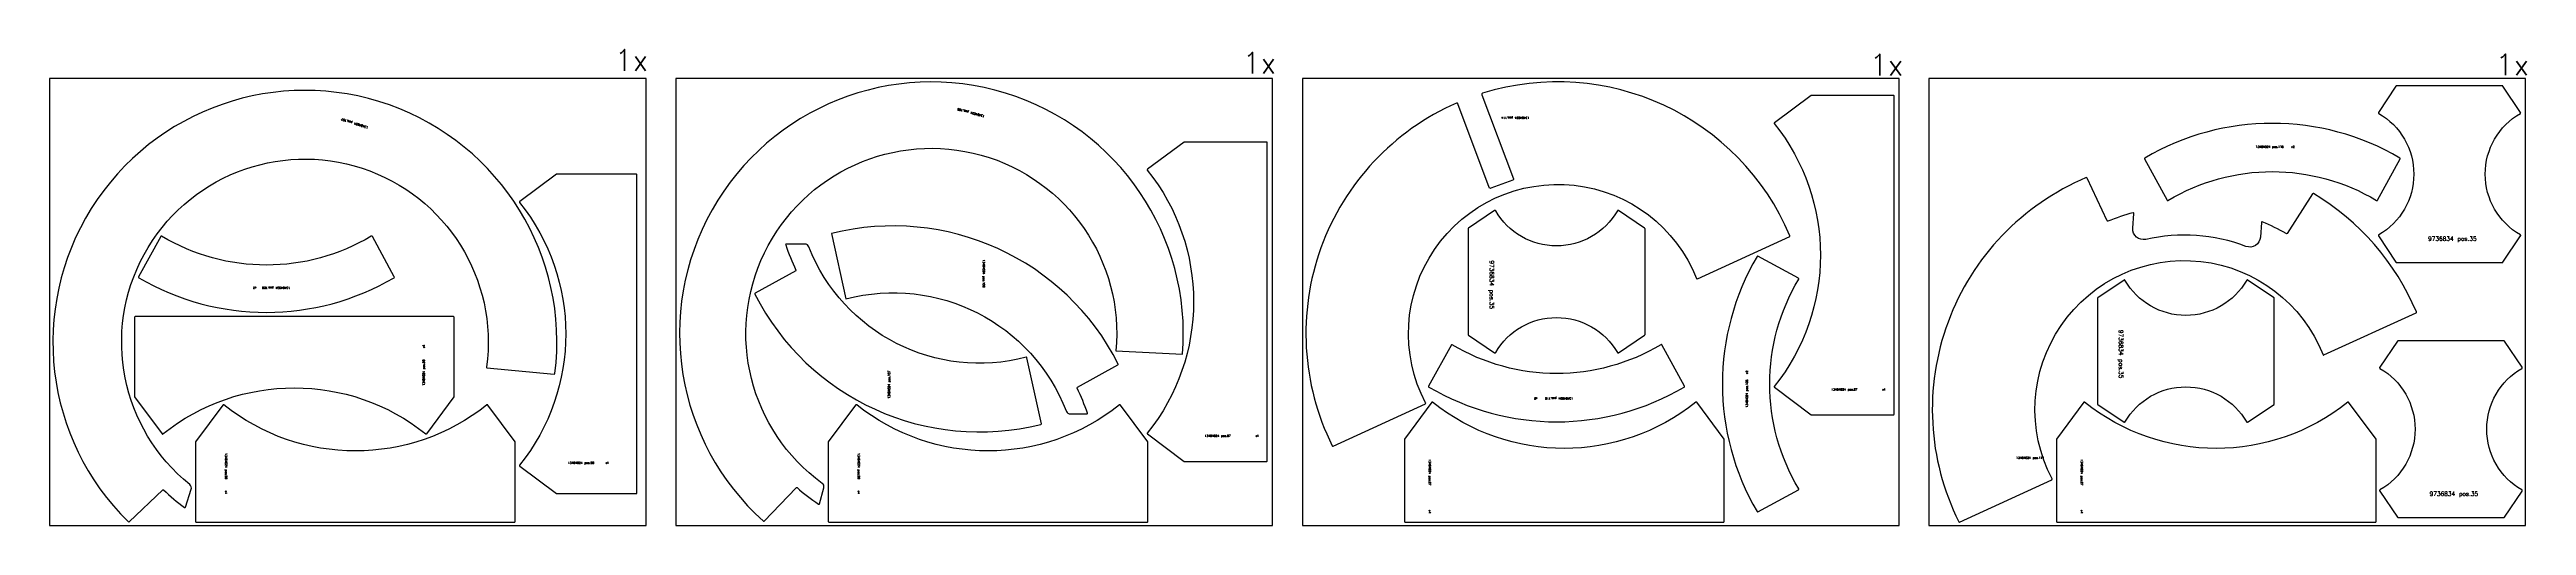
# Model space of a CAD drawing. Header units: millimetres. Extents: x 0 to 11625, y 0 to 2236.
import ezdxf

# ---------------------------------------------------------------- set-up
doc = ezdxf.new("R2010")
doc.units = ezdxf.units.MM
for name, color, linetype in [('--NestedParts--', 7, 'Continuous'), ('9736864', 7, 'Continuous'), ('sheet', 24, 'Continuous'), ('Texto', 7, 'Continuous')]:
    doc.layers.add(name, color=color, linetype=linetype)
doc.styles.get("Standard").update_dxf_attribs({"font": 'txt.shx'})

msp = doc.modelspace()

# ---------------------------------------------------------------- linework, layer by layer
at = {"layer": '--NestedParts--', "color": 7}
for points in [[(370, 17, 0.404687), (374, 17), (531, 167, -0.400742), (535, 167, 0.033236), (633, 85, 0.512047), (638, 86), (665, 170, 0.30896), (658, 192, -1.712385), (2051, 744, 0.426831), (2053, 741), (2369, 711, 0.405054), (2372, 714, 1.610906)], [(5317, 805, 1.613118), (3350, 21, 0.404687), (3354, 21), (3504, 177, -0.400742), (3508, 178, 0.033236), (3609, 100, 0.512047), (3614, 102), (3634, 177, 0.310161), (3626, 198, -1.71977), (5005, 820)], [(6457, 572, 0.42971), (6458, 576, -1.054053), (7730, 1160, 0.42971), (7734, 1158), (8167, 1357, 0.405054), (8168, 1360, 0.386586), (6725, 2030, 0.430484), (6722, 2023), (6870, 1629, -0.414214), (6867, 1622), (6764, 1584, -0.414214), (6757, 1587), (6610, 1981, 0.430484), (6603, 1984, 0.428204), (6020, 375, 0.405054), (6024, 373)], [(8654, 520, 0.414214), (8657, 523), (8657, 2017, 0.414214), (8654, 2020), (8267, 2020), (8095, 1892, 0.425123), (8094, 1888, -0.351498), (8094, 653, 0.425123), (8095, 649), (8267, 520)], [(9938, 1528, 0.425775), (9942, 1527, -0.275986), (10921, 1527, 0.425775), (10926, 1528), (11032, 1722, 0.404893), (11031, 1726, 0.272016), (9833, 1726, 0.404893), (9832, 1722)], [(5712, 301, 0.414214), (5715, 304), (5715, 1798, 0.414214), (5712, 1801), (5325, 1801), (5153, 1673, 0.425123), (5152, 1669, -0.351498), (5152, 434, 0.425123), (5153, 430), (5325, 301)], [(2754, 150, 0.414214), (2757, 153), (2757, 1647, 0.414214), (2754, 1650), (2380, 1650), (2207, 1522, 0.424945), (2206, 1517, -0.35116), (2206, 283, 0.424945), (2207, 279), (2380, 150)], [(11107, 999, 0.405054), (11108, 1003, 0.159759), (10625, 1559, 0.404551), (10621, 1558), (10501, 1372, -0.400506), (10497, 1371, 0.032709), (10385, 1426, 0.5126), (10381, 1424), (10376, 1355, -0.5024), (10308, 1311, 0.146773), (9838, 1344, -0.5024), (9777, 1396), (9782, 1465, 0.5126), (9779, 1469, 0.032709), (9660, 1429, -0.400506), (9656, 1431), (9563, 1632, 0.404551), (9559, 1634, 0.432672), (8960, 18, 0.405054), (8964, 16), (9397, 215, 0.42971), (9398, 219, -1.054053), (10670, 802, 0.42971), (10674, 801)], [(3670, 1371), (3737, 1064, -0.383026), (4772, 536, 0.310161), (4791, 524), (4868, 524, 0.512047), (4871, 527, 0.033236), (4823, 645, -0.400742), (4824, 649), (5014, 754, 0.404687), (5016, 758, 0.351092)], [(1515, 1358, 0.425912), (1510, 1359, -0.275943), (526, 1359, 0.425912), (522, 1358), (418, 1168, 0.404734), (419, 1164, 0.272017), (1617, 1164, 0.404734), (1618, 1168)], [(3455, 1318, 0.033236), (3503, 1200, -0.400742), (3502, 1196), (3311, 1091, 0.404687), (3310, 1087, 0.350279), (4653, 475, 0.405054), (4655, 478), (4587, 788, 0.426831), (4584, 790, -0.380881), (3564, 1309, 0.30896), (3545, 1322), (3457, 1322, 0.512047)], [(8208, 168, 0.425912), (8209, 172, -0.275943), (8209, 1157, 0.425912), (8208, 1161), (8018, 1265, 0.404734), (8014, 1264, 0.272017), (8014, 66, 0.404734), (8018, 64)], [(1899, 978, 0.414214), (1896, 981), (402, 981, 0.414214), (399, 978), (399, 604), (528, 431, 0.424945), (532, 430, -0.35116), (1766, 430, 0.424945), (1770, 431), (1899, 604)], [(7567, 848, 0.425775), (7562, 849, -0.275986), (6583, 849, 0.425775), (6579, 848), (6472, 654, 0.404893), (6474, 650, 0.272016), (7672, 650, 0.404893), (7673, 654)], [(685, 19, 0.414214), (688, 16), (2182, 16, 0.414214), (2185, 19), (2185, 393), (2057, 566, 0.424945), (2053, 567, -0.35116), (818, 567, 0.424945), (814, 566), (685, 393)], [(3655, 19, 0.414214), (3658, 16), (5152, 16, 0.414214), (5155, 19), (5155, 393), (5026, 566, 0.424945), (5022, 567, -0.35116), (3788, 567, 0.424945), (3783, 566), (3655, 393)], [(6359, 19, 0.414214), (6362, 16), (7856, 16, 0.414214), (7859, 19), (7859, 406), (7731, 579, 0.425123), (7726, 579, -0.351498), (6491, 579, 0.425123), (6487, 579), (6359, 406)], [(9419, 19, 0.414214), (9422, 16), (10916, 16, 0.414214), (10919, 19), (10919, 406), (10790, 579, 0.425123), (10786, 579, -0.351498), (9551, 579, 0.425123), (9547, 579), (9419, 406)]]:
    msp.add_lwpolyline(points, format="xyb", close=True, dxfattribs=at)
at = {"layer": '9736864'}
for points in [[(11512, 2065), (11015, 2065, 0.250283), (11012, 2064), (10930, 1940, 0.433842), (10931, 1936, -0.577569), (10931, 1365, 0.433842), (10930, 1360), (11012, 1237, 0.250283), (11015, 1235), (11512, 1235, 0.250283), (11514, 1237), (11597, 1360, 0.433842), (11596, 1365, -0.577569), (11596, 1936, 0.433842), (11597, 1940), (11514, 2064, 0.250283)], [(7488, 897), (7488, 1393, 0.250283), (7486, 1396), (7363, 1479, 0.433842), (7358, 1478, -0.577569), (6787, 1478, 0.433842), (6782, 1479), (6659, 1396, 0.250283), (6658, 1393), (6658, 897, 0.250283), (6659, 894), (6782, 811, 0.433842), (6787, 812, -0.577569), (7358, 812, 0.433842), (7363, 811), (7486, 894, 0.250283)], [(10441, 571), (10441, 1067, 0.250283), (10440, 1070), (10316, 1153, 0.433842), (10312, 1152, -0.577569), (9740, 1152, 0.433842), (9736, 1153), (9613, 1070, 0.250283), (9611, 1067), (9611, 571, 0.250283), (9613, 568), (9736, 485, 0.433842), (9740, 486, -0.577569), (10312, 486, 0.433842), (10316, 485), (10440, 568, 0.250283)], [(11518, 867), (11022, 867, 0.250283), (11019, 866), (10936, 743, 0.433842), (10937, 738, -0.577569), (10937, 167, 0.433842), (10936, 162), (11019, 39, 0.250283), (11022, 37), (11518, 37, 0.250283), (11521, 39), (11604, 162, 0.433842), (11603, 167, -0.577569), (11603, 738, 0.433842), (11604, 743), (11521, 866, 0.250283)]]:
    msp.add_lwpolyline(points, format="xyb", close=True, dxfattribs=at)
at = {"layer": 'sheet', "color": 7}
for points in [[(0, 0), (2800, 0), (2800, 2100), (0, 2100)], [(2940, 0), (5740, 0), (5740, 2100), (2940, 2100)], [(5880, 0), (8680, 0), (8680, 2100), (5880, 2100)], [(8820, 0), (11620, 0), (11620, 2100), (8820, 2100)]]:
    msp.add_lwpolyline(points, close=True, dxfattribs=at)

# ---------------------------------------------------------------- texts
at = {"char_height": 100, "attachment_point": 1}
for insert in [(2652, 2236), (5599, 2223), (8542, 2214), (11479, 2215)]:
    msp.add_mtext_dynamic_manual_height_columns('1x', width=950.97, gutter_width=1, heights=[0], dxfattribs=dict(at, insert=insert))
at = {"layer": 'Texto', "color": 3, "char_height": 10, "width": 373.15, "attachment_point": 1}
for s, insert, rotation in [('13484024 pos.107', (1493, 1864), 162.3844), ('13484024 pos.106', (4387, 1917), 165), ('13484024 pos.114', (6945, 1910), 180), ('13484024 pos.106', (4390, 1249), 270), ('13484024 pos.108   x2', (1129, 1111), 180), ('13484024 pos.98      x4', (1751, 657), 90), ('13484024 pos.107', (3935, 596), 90), ('13484024 pos.108   x2', (7961, 554), 90), ('13484024 pos.116    x2', (7150, 592), 180), ('13484024 pos.98      x4', (834, 340), 270), ('13484024 pos.98      x4', (3803, 340), 270), ('13484024 pos.97             x4', (6483, 311), 270), ('13484024 pos.97             x4', (9543, 311), 270)]:
    msp.add_mtext(s, dxfattribs=dict(at, insert=insert, rotation=rotation))
for s, insert in [('13484024 pos.116    x2', (10354, 1784)), ('13484024 pos.97             x4', (8362, 644)), ('13484024 pos.97             x4', (5421, 426)), ('13484024 pos.98      x4', (2433, 299)), ('13484024 pos.114', (9230, 323))]:
    msp.add_mtext(s, dxfattribs=dict(at, insert=insert))
at = {"layer": 'Texto', "char_height": 20, "attachment_point": 1}
for insert in [(11163, 1357), (11170, 159)]:
    msp.add_mtext_dynamic_manual_height_columns('9736834 pos.35', width=896.06, gutter_width=12.5, heights=[0], dxfattribs=dict(at, insert=insert))
at = {"layer": 'Texto', "char_height": 20, "attachment_point": 1, "rotation": 270}
for insert in [(6779, 1245), (9732, 919)]:
    msp.add_mtext_dynamic_manual_height_columns('9736834 pos.35', width=896.06, gutter_width=12.5, heights=[0], dxfattribs=dict(at, insert=insert))

doc.saveas('drawing.dxf')
